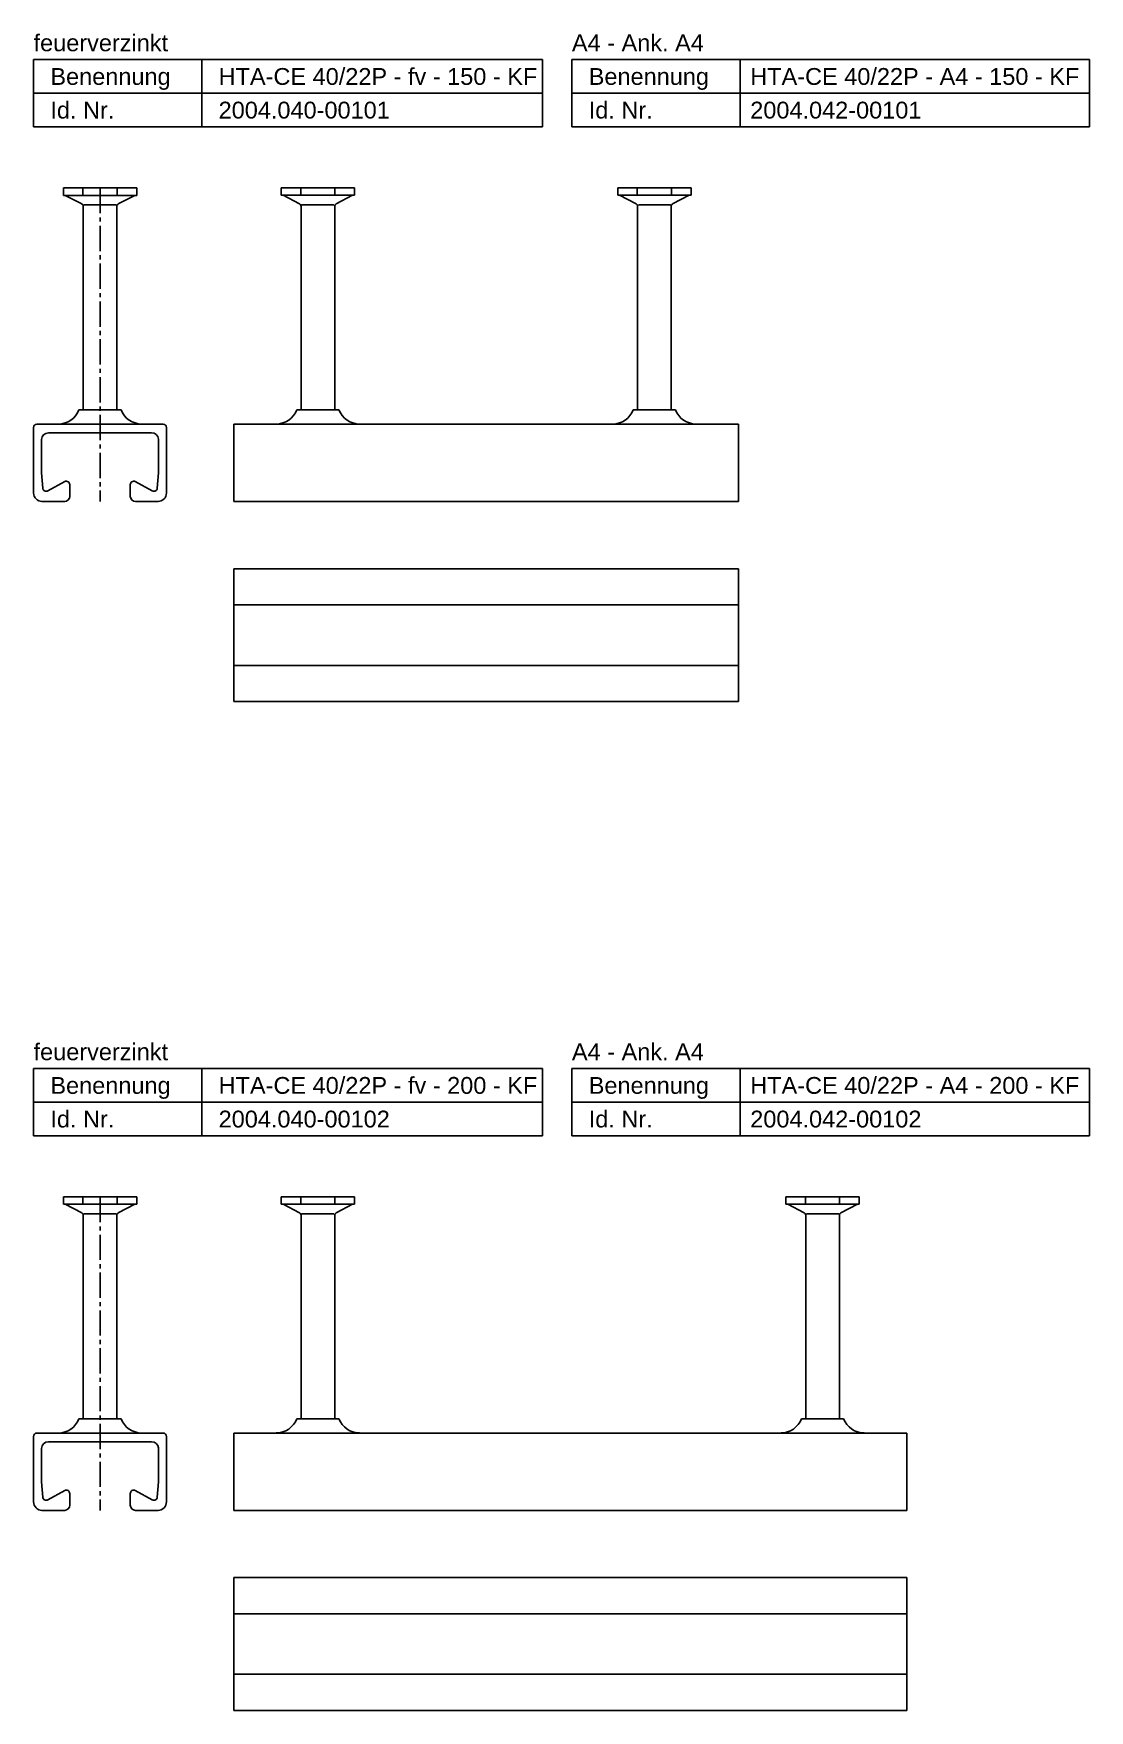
# Model space of a CAD drawing. Header units: millimetres. Extents: x 7205 to 13335, y -2256 to 2742.
# Drawn here: x 7205.3 to 7519.1, y 2243.8 to 2742.5 of the extents above; entities that cross this region are included whole.
import ezdxf

# ---------------------------------------------------------------- set-up
doc = ezdxf.new("R2010")
doc.units = ezdxf.units.MM
doc.header["$LTSCALE"] = 10
doc.header["$PDMODE"] = 35
doc.linetypes.add('MITTE2', pattern=[1.125, 0.75, -0.125, 0.125, -0.125])
doc.layers.get('DEFPOINTS').update_dxf_attribs({"linetype": 'CONTINUOUS'})
for name, color, linetype in [('ACHSEN', 1, 'MITTE2'), ('HALFEN', 2, 'CONTINUOUS'), ('TEXT3', 3, 'CONTINUOUS')]:
    doc.layers.add(name, color=color, linetype=linetype)
doc.styles.add('ARIAL50', font='arial.ttf', dxfattribs={"height": 5})

msp = doc.modelspace()

# ---------------------------------------------------------------- texts
at = {"layer": 'HALFEN', "style": 'ARIAL50'}
for s, p in [('feuerverzinkt', (7205.29, 2737.2)), ('A4 - Ank. A4', (7365.29, 2737.2)), ('HTA-CE 40/22P - fv - 150 - KF', (7260.29, 2727.2)), ('HTA-CE 40/22P - A4 - 150 - KF', (7418.29, 2727.2)), ('Benennung', (7210.29, 2727.2)), ('Benennung', (7370.29, 2727.2)), ('Id. Nr.', (7210.29, 2717.2)), ('Id. Nr.', (7370.29, 2717.2)), ('2004.040-00101', (7260.29, 2717.2)), ('2004.042-00101', (7418.29, 2717.2)), ('feuerverzinkt', (7205.29, 2437.2)), ('A4 - Ank. A4', (7365.29, 2437.2)), ('Benennung', (7210.29, 2427.2)), ('HTA-CE 40/22P - fv - 200 - KF', (7260.29, 2427.2)), ('Benennung', (7370.29, 2427.2)), ('HTA-CE 40/22P - A4 - 200 - KF', (7418.29, 2427.2)), ('Id. Nr.', (7210.29, 2417.2)), ('2004.040-00102', (7260.29, 2417.2)), ('Id. Nr.', (7370.29, 2417.2)), ('2004.042-00102', (7418.29, 2417.2))]:
    msp.add_text(s, height=5, dxfattribs=at).set_placement(p)

# ---------------------------------------------------------------- linework, layer by layer
at = {"layer": 'ACHSEN'}
for p, q in [((7225.04, 2696.55), (7225.04, 2603.35)), ((7225.04, 2396.55), (7225.04, 2303.35))]:
    msp.add_line(p, q, dxfattribs=at)
at = {"layer": 'DEFPOINTS', "color": 0, "linetype": 'ByBlock'}
for p in [(7231.29, 2630.54), (7231.29, 2630.54), (7231.29, 2330.54), (7231.29, 2330.54)]:
    msp.add_point(p, dxfattribs=at)
at = {"layer": 'HALFEN'}
for p, q in [((7205.29, 2734.7), (7356.54, 2734.7)), ((7205.29, 2714.7), (7205.29, 2734.7)), ((7255.29, 2714.7), (7255.29, 2734.7)), ((7356.54, 2714.7), (7356.54, 2734.7)), ((7365.29, 2714.7), (7365.29, 2734.7)), ((7365.29, 2734.7), (7519.1, 2734.7)), ((7415.29, 2714.7), (7415.29, 2734.7)), ((7519.1, 2714.7), (7519.1, 2734.7)), ((7205.29, 2724.7), (7356.54, 2724.7)), ((7365.29, 2724.7), (7519.1, 2724.7)), ((7205.29, 2714.7), (7356.54, 2714.7)), ((7365.29, 2714.7), (7519.1, 2714.7)), ((7214.14, 2696.55), (7214.14, 2694.35)), ((7235.94, 2696.55), (7214.14, 2696.55)), ((7235.94, 2694.35), (7214.14, 2694.35)), ((7214.71, 2694.35), (7219.61, 2691.78)), ((7219.97, 2696.47), (7219.97, 2694.52)), ((7230.11, 2696.47), (7230.11, 2694.52)), ((7235.37, 2694.35), (7230.47, 2691.78)), ((7235.94, 2696.55), (7235.94, 2694.35)), ((7278.89, 2696.56), (7278.89, 2694.36)), ((7300.69, 2696.56), (7278.89, 2696.56)), ((7300.69, 2694.36), (7278.89, 2694.36)), ((7279.46, 2694.36), (7284.36, 2691.79)), ((7284.72, 2696.47), (7284.72, 2694.53)), ((7294.86, 2696.47), (7294.86, 2694.53)), ((7300.12, 2694.36), (7295.22, 2691.79)), ((7300.69, 2696.56), (7300.69, 2694.36)), ((7378.89, 2696.56), (7378.89, 2694.36)), ((7378.89, 2696.56), (7400.69, 2696.56)), ((7378.89, 2694.36), (7400.69, 2694.36)), ((7379.46, 2694.36), (7384.36, 2691.79)), ((7384.72, 2696.47), (7384.72, 2694.53)), ((7394.86, 2696.47), (7394.86, 2694.53)), ((7400.12, 2694.36), (7395.22, 2691.79)), ((7400.69, 2696.56), (7400.69, 2694.36)), ((7220.04, 2691.07), (7220.04, 2630.54)), ((7220.21, 2691.55), (7229.8, 2691.55)), ((7230.04, 2691.07), (7230.04, 2630.54)), ((7284.79, 2691.08), (7284.79, 2630.55)), ((7284.96, 2691.56), (7294.55, 2691.56)), ((7294.79, 2691.08), (7294.79, 2630.55)), ((7384.79, 2691.08), (7384.79, 2630.55)), ((7394.62, 2691.56), (7385.03, 2691.56)), ((7394.79, 2691.08), (7394.79, 2630.55)), ((7218.79, 2630.54), (7231.29, 2630.54)), ((7283.54, 2630.55), (7296.04, 2630.55)), ((7396.04, 2630.55), (7383.54, 2630.55)), ((7205.29, 2625.34), (7205.29, 2605.84)), ((7206.29, 2626.34), (7243.79, 2626.34)), ((7240.39, 2623.74), (7209.69, 2623.74)), ((7244.79, 2625.34), (7244.79, 2605.84)), ((7264.79, 2626.35), (7264.79, 2603.35)), ((7264.79, 2626.35), (7414.79, 2626.35)), ((7414.79, 2626.35), (7414.79, 2603.35)), ((7207.69, 2621.75), (7207.69, 2611.85)), ((7242.39, 2621.9), (7242.39, 2611.85)), ((7207.69, 2611.85), (7208.04, 2607.27)), ((7214.56, 2609.23), (7209.52, 2606.47)), ((7216.04, 2608.35), (7216.04, 2604.85)), ((7234.04, 2608.35), (7234.04, 2604.85)), ((7240.56, 2606.47), (7235.52, 2609.23)), ((7242.39, 2611.85), (7242.03, 2607.27)), ((7207.79, 2603.35), (7214.54, 2603.35)), ((7242.29, 2603.35), (7235.54, 2603.35)), ((7264.79, 2603.35), (7414.79, 2603.35)), ((7264.79, 2583.35), (7264.79, 2543.85)), ((7264.79, 2583.35), (7414.79, 2583.35)), ((7414.79, 2583.35), (7414.79, 2543.85)), ((7264.79, 2572.6), (7414.79, 2572.6)), ((7264.79, 2554.6), (7414.79, 2554.6)), ((7264.79, 2543.85), (7414.79, 2543.85)), ((7205.29, 2434.7), (7356.54, 2434.7)), ((7205.29, 2414.7), (7205.29, 2434.7)), ((7255.29, 2414.7), (7255.29, 2434.7)), ((7356.54, 2414.7), (7356.54, 2434.7)), ((7365.29, 2414.7), (7365.29, 2434.7)), ((7365.29, 2434.7), (7519.1, 2434.7)), ((7415.29, 2414.7), (7415.29, 2434.7)), ((7519.1, 2414.7), (7519.1, 2434.7)), ((7205.29, 2424.7), (7356.54, 2424.7)), ((7365.29, 2424.7), (7519.1, 2424.7)), ((7205.29, 2414.7), (7356.54, 2414.7)), ((7365.29, 2414.7), (7519.1, 2414.7)), ((7214.14, 2396.55), (7214.14, 2394.35)), ((7235.94, 2396.55), (7214.14, 2396.55)), ((7235.94, 2394.35), (7214.14, 2394.35)), ((7214.71, 2394.35), (7219.61, 2391.78)), ((7219.97, 2396.47), (7219.97, 2394.52)), ((7230.11, 2396.47), (7230.11, 2394.52)), ((7235.37, 2394.35), (7230.47, 2391.78)), ((7235.94, 2396.55), (7235.94, 2394.35)), ((7278.89, 2396.56), (7278.89, 2394.36)), ((7300.69, 2396.56), (7278.89, 2396.56)), ((7300.69, 2394.36), (7278.89, 2394.36)), ((7279.46, 2394.36), (7284.36, 2391.79)), ((7284.72, 2396.47), (7284.72, 2394.53)), ((7294.86, 2396.47), (7294.86, 2394.53)), ((7300.12, 2394.36), (7295.22, 2391.79)), ((7300.69, 2396.56), (7300.69, 2394.36)), ((7428.89, 2396.56), (7428.89, 2394.36)), ((7428.89, 2396.56), (7450.69, 2396.56)), ((7428.89, 2394.36), (7450.69, 2394.36)), ((7429.46, 2394.36), (7434.36, 2391.79)), ((7434.72, 2396.47), (7434.72, 2394.53)), ((7444.86, 2396.47), (7444.86, 2394.53)), ((7450.12, 2394.36), (7445.22, 2391.79)), ((7450.69, 2396.56), (7450.69, 2394.36)), ((7220.04, 2391.07), (7220.04, 2330.54)), ((7220.21, 2391.55), (7229.8, 2391.55)), ((7230.04, 2391.07), (7230.04, 2330.54)), ((7284.79, 2391.08), (7284.79, 2330.55)), ((7284.96, 2391.56), (7294.55, 2391.56)), ((7294.79, 2391.08), (7294.79, 2330.55)), ((7434.79, 2391.08), (7434.79, 2330.55)), ((7444.62, 2391.56), (7435.03, 2391.56)), ((7444.79, 2391.08), (7444.79, 2330.55)), ((7218.79, 2330.54), (7231.29, 2330.54)), ((7283.54, 2330.55), (7296.04, 2330.55)), ((7446.04, 2330.55), (7433.54, 2330.55)), ((7205.29, 2325.34), (7205.29, 2305.84)), ((7206.29, 2326.34), (7243.79, 2326.34)), ((7240.39, 2323.74), (7209.69, 2323.74)), ((7244.79, 2325.34), (7244.79, 2305.84)), ((7264.79, 2326.35), (7264.79, 2303.35)), ((7264.79, 2326.35), (7464.79, 2326.35)), ((7464.79, 2326.35), (7464.79, 2303.35)), ((7207.69, 2321.75), (7207.69, 2311.85)), ((7242.39, 2321.9), (7242.39, 2311.85)), ((7207.69, 2311.85), (7208.04, 2307.27)), ((7214.56, 2309.23), (7209.52, 2306.47)), ((7240.56, 2306.47), (7235.52, 2309.23)), ((7242.39, 2311.85), (7242.03, 2307.27)), ((7216.04, 2308.35), (7216.04, 2304.85)), ((7234.04, 2308.35), (7234.04, 2304.85)), ((7207.79, 2303.35), (7214.54, 2303.35)), ((7242.29, 2303.35), (7235.54, 2303.35)), ((7264.79, 2303.35), (7464.79, 2303.35)), ((7264.79, 2283.35), (7264.79, 2243.85)), ((7264.79, 2283.35), (7464.79, 2283.35)), ((7464.79, 2283.35), (7464.79, 2243.85)), ((7264.79, 2272.6), (7464.79, 2272.6)), ((7264.79, 2254.6), (7464.79, 2254.6)), ((7264.79, 2243.85), (7464.79, 2243.85))]:
    msp.add_line(p, q, dxfattribs=at)
for centre, radius, start, end in [((7219.24, 2691.07), 0.8, 0, 62.3005), ((7230.84, 2691.07), 0.8, 117.6995, 180), ((7283.99, 2691.08), 0.8, 0, 62.3005), ((7295.59, 2691.08), 0.8, 117.6995, 180), ((7383.99, 2691.08), 0.8, 0, 62.3005), ((7395.59, 2691.08), 0.8, 117.6995, 180), ((7212.57, 2633.04), 6.7, 270.9954, 338.0812), ((7237.51, 2633.04), 6.7, 201.9188, 269.0046), ((7277.32, 2633.05), 6.7, 270.9954, 338.0812), ((7302.26, 2633.05), 6.7, 201.9188, 269.0046), ((7377.32, 2633.05), 6.7, 270.9954, 338.0812), ((7402.26, 2633.05), 6.7, 201.9188, 269.0046), ((7206.29, 2625.34), 1, 90, 180), ((7209.69, 2621.74), 2, 90, 180), ((7240.39, 2621.74), 2, 4.4416, 90), ((7243.79, 2625.34), 1, 0, 90), ((7215.04, 2608.35), 1, 0, 118.6582), ((7235.04, 2608.35), 1, 61.3418, 180), ((7207.79, 2605.85), 2.5, 180, 270), ((7209.04, 2607.35), 1, 184.4163, 298.6582), ((7214.54, 2604.85), 1.5, 270, 0), ((7235.54, 2604.85), 1.5, 180, 270), ((7241.04, 2607.35), 1, 241.3418, 355.5837), ((7242.29, 2605.85), 2.5, 270, 0), ((7219.24, 2391.07), 0.8, 0, 62.3005), ((7230.84, 2391.07), 0.8, 117.6995, 180), ((7283.99, 2391.08), 0.8, 0, 62.3005), ((7295.59, 2391.08), 0.8, 117.6995, 180), ((7433.99, 2391.08), 0.8, 0, 62.3005), ((7445.59, 2391.08), 0.8, 117.6995, 180), ((7212.57, 2333.04), 6.7, 270.9954, 338.0812), ((7237.51, 2333.04), 6.7, 201.9188, 269.0046), ((7277.32, 2333.05), 6.7, 270.9954, 338.0812), ((7302.26, 2333.05), 6.7, 201.9188, 269.0046), ((7427.32, 2333.05), 6.7, 270.9954, 338.0812), ((7452.26, 2333.05), 6.7, 201.9188, 269.0046), ((7206.29, 2325.34), 1, 90, 180), ((7209.69, 2321.74), 2, 90, 180), ((7240.39, 2321.74), 2, 4.4416, 90), ((7243.79, 2325.34), 1, 0, 90), ((7215.04, 2308.35), 1, 0, 118.6582), ((7235.04, 2308.35), 1, 61.3418, 180), ((7207.79, 2305.85), 2.5, 180, 270), ((7209.04, 2307.35), 1, 184.4163, 298.6582), ((7214.54, 2304.85), 1.5, 270, 0), ((7235.54, 2304.85), 1.5, 180, 270), ((7241.04, 2307.35), 1, 241.3418, 355.5837), ((7242.29, 2305.85), 2.5, 270, 0)]:
    msp.add_arc(centre, radius, start, end, dxfattribs=at)
at = {"layer": 'TEXT3'}
for p, q in [((7218.79, 2630.54), (7219.31, 2630.54)), ((7231.29, 2630.54), (7230.77, 2630.54)), ((7283.54, 2630.55), (7284.06, 2630.55)), ((7396.04, 2630.55), (7395.52, 2630.55)), ((7218.79, 2330.54), (7219.31, 2330.54)), ((7231.29, 2330.54), (7230.77, 2330.54)), ((7283.54, 2330.55), (7284.06, 2330.55)), ((7446.04, 2330.55), (7445.52, 2330.55))]:
    msp.add_line(p, q, dxfattribs=at)

msp.set_redraw_order([(e.dxf.handle, doc.entitydb.next_handle()) for e in msp.query("TEXT MTEXT ATTDEF DIMENSION ARC_DIMENSION")])  # texts and dimensions are drawn at this point

doc.saveas('drawing.dxf')
